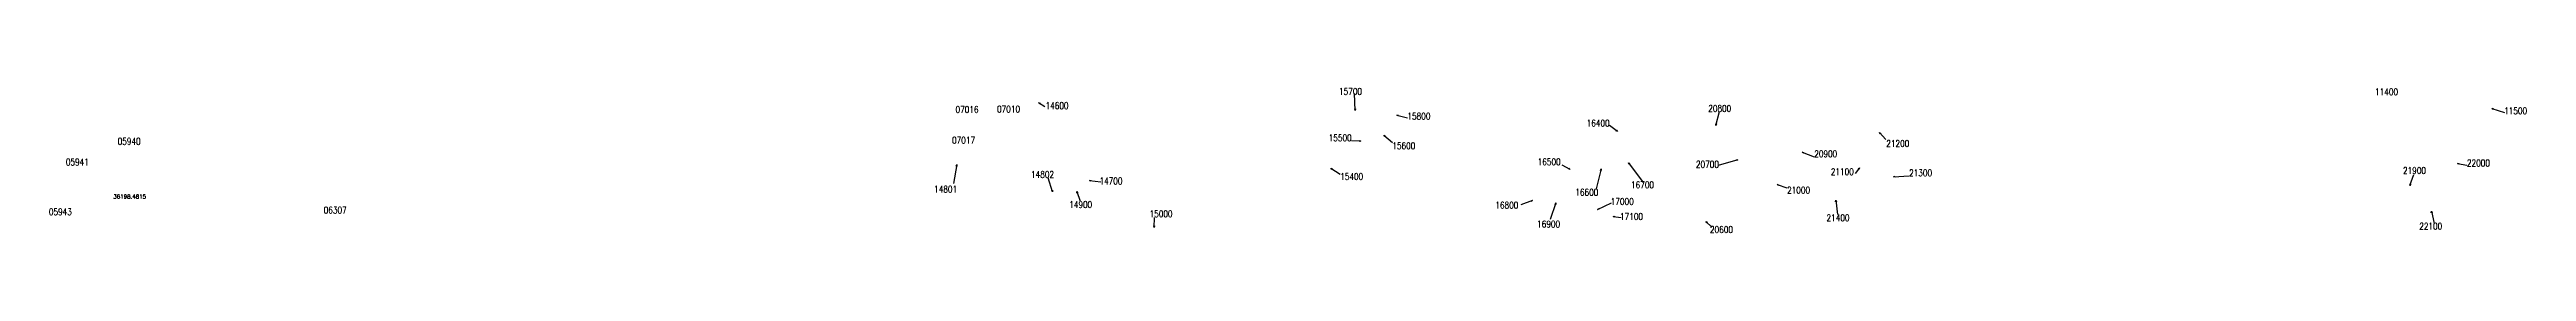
# Model space of a CAD drawing. Header units: metres. Extents: x 615852 to 659911, y 1301217 to 1325118.
# Drawn here: x 648859 to 656248, y 1315916 to 1316349 of the extents above; entities that cross this region are included whole.
import ezdxf
from ezdxf.enums import TextEntityAlignment as Align

# ---------------------------------------------------------------- set-up
doc = ezdxf.new("R2010")
doc.units = ezdxf.units.M
doc.layers.add('41', color=1, linetype='Continuous')
doc.styles.add('ROMANS', font='ROMANS', dxfattribs={"height": 0.2})

msp = doc.modelspace()

# ---------------------------------------------------------------- texts
at = {"layer": '41', "color": 7, "linetype": 'Continuous', "style": 'ROMANS', "width": 0.8}
for s, p in [('14600', (651864.92773, 1316296.50433)), ('15700', (652740.27873, 1316339.25033)), ('11400', (655831.03973, 1316337.67533)), ('07016', (651596.27973, 1316285.06433)), ('07010', (651720.20473, 1316286.36233)), ('15800', (652944.50173, 1316265.10733)), ('16400', (653479.06373, 1316244.13133)), ('20800', (653841.91473, 1316288.27533)), ('11500', (656216.23273, 1316281.12433)), ('07017', (651586.04073, 1316192.83933)), ('15500', (652709.55473, 1316200.00533)), ('15600', (652899.31973, 1316176.49733)), ('20900', (654157.99773, 1316152.20433)), ('21200', (654373.00673, 1316183.46333)), ('14802', (651821.63173, 1316090.78033)), ('14700', (652025.87773, 1316071.06433)), ('15400', (652743.89373, 1316084.27033)), ('16500', (653332.94473, 1316128.26933)), ('20700', (653805.16173, 1316120.94433)), ('21100', (654207.61473, 1316098.87833)), ('21300', (654441.00173, 1316095.20133)), ('21900', (655914.37073, 1316102.32833)), ('22000', (656105.20273, 1316124.89533)), ('14801', (651532.51773, 1316046.58033)), ('14900', (651935.58973, 1316000.34533)), ('16800', (653206.76673, 1315998.50133)), ('16600', (653445.27173, 1316037.20133)), ('17000', (653551.07473, 1316009.85733)), ('16700', (653611.39873, 1316059.30333)), ('21000', (654077.13973, 1316043.71533)), ('15000', (652175.20273, 1315972.76533)), ('16900', (653331.38673, 1315942.31733)), ('17100', (653578.61173, 1315964.90233)), ('20600', (653846.96773, 1315925.57133)), ('21400', (654194.75173, 1315960.96933)), ('22100', (655962.94673, 1315935.68333))]:
    msp.add_text(s, height=20, dxfattribs=at).set_placement(p, align=Align.MIDDLE)
for s, p in [('05940', (649096.87074, 1316189.7593)), ('05941', (648942.18974, 1316127.88831)), ('05943', (648891.56574, 1315978.8333)), ('06307', (649711.49574, 1315984.1403))]:
    msp.add_text(s, height=20, rotation=359.999961113, dxfattribs=at).set_placement(p, align=Align.MIDDLE)
at = {"layer": '41', "color": 120, "linetype": 'Continuous', "insert": (649049.5787, 1316030.57902), "char_height": 12, "width": 1.75, "attachment_point": 1, "rotation": 359.999961113, "style": 'ROMANS'}
msp.add_mtext('36198.4815', dxfattribs=at)

# ---------------------------------------------------------------- linework, layer by layer
at = {"layer": '41', "color": 7, "linetype": 'Continuous'}
for p, q in [((651809.90673, 1316305.56033), (651828.92873, 1316293.84933)), ((652754.39573, 1316281.67433), (652752.38973, 1316332.52633)), ((652878.10373, 1316268.29233), (652910.87073, 1316260.26333)), ((653536.84673, 1316219.36933), (653512.53773, 1316237.20733)), ((653830.17673, 1316237.20733), (653841.52073, 1316279.36833)), ((656145.10473, 1316288.06833), (656183.27073, 1316275.91733)), ((652771.11273, 1316190.67733), (652743.69673, 1316191.34633)), ((652839.31973, 1316208.07433), (652866.06773, 1316186.66233)), ((654087.67773, 1316157.07033), (654123.29373, 1316143.70633)), ((654318.07073, 1316216.09633), (654336.99273, 1316194.93633)), ((651566.03373, 1316120.35933), (651555.97873, 1316063.34833)), ((651851.66673, 1316038.29833), (651838.56773, 1316080.23833)), ((652681.50773, 1316109.04733), (652709.59273, 1316091.65033)), ((653395.85473, 1316105.85833), (653371.54573, 1316118.83133)), ((653488.22873, 1316107.48033), (653473.64373, 1316047.48133)), ((653569.25973, 1316125.31733), (653613.01573, 1316066.94033)), ((653896.23873, 1316134.79733), (653837.24973, 1316116.97833)), ((654259.08173, 1316110.29633), (654245.72473, 1316093.59033)), ((654360.36573, 1316083.56733), (654407.11173, 1316086.90833)), ((655900.49273, 1316057.19533), (655912.63573, 1316090.17733)), ((656042.74873, 1316123.15933), (656070.50673, 1316117.95133)), ((651923.70873, 1316039.60833), (651934.18773, 1316010.77433)), ((651961.69473, 1316072.37533), (651995.75073, 1316068.44333)), ((653283.38273, 1316012.43833), (653247.99673, 1315999.35433)), ((653353.38573, 1316005.51133), (653335.69273, 1315956.25433)), ((653476.88473, 1315985.86133), (653519.02073, 1316005.32033)), ((654013.10573, 1316060.18033), (654042.04373, 1316050.15633)), ((654187.84873, 1316013.40533), (654193.41373, 1315971.08533)), ((652154.24473, 1315932.13533), (652155.55473, 1315962.28033)), ((653523.88273, 1315964.78033), (653548.19173, 1315961.53733)), ((653800.51973, 1315949.92433), (653818.32773, 1315933.21933)), ((655964.68173, 1315980.81633), (655973.35573, 1315944.36333))]:
    msp.add_line(p, q, dxfattribs=at)
for points in [[(651813.50873, 1316301.87433), (651809.90673, 1316305.56033), (651814.81973, 1316304.00333)], [(652755.44773, 1316286.71933), (652754.39573, 1316281.67433), (652752.94973, 1316286.62133)], [(652882.66273, 1316265.88833), (652878.10373, 1316268.29233), (652883.25773, 1316268.31633)], [(653832.68273, 1316241.71133), (653830.17673, 1316237.20733), (653830.26873, 1316242.36033)], [(656149.48973, 1316285.36033), (656145.10473, 1316288.06833), (656150.24873, 1316287.74233)], [(652766.14473, 1316192.04933), (652771.11273, 1316190.67733), (652766.08373, 1316189.54933)], [(652842.44173, 1316203.97333), (652839.31973, 1316208.07433), (652844.00473, 1316205.92533)], [(653533.55473, 1316223.33533), (653536.84673, 1316219.36933), (653532.07573, 1316221.31933)], [(654091.91973, 1316154.14333), (654087.67773, 1316157.07033), (654092.79773, 1316156.48433)], [(654320.47173, 1316211.53633), (654318.07073, 1316216.09633), (654322.33573, 1316213.20233)], [(651563.93473, 1316115.65233), (651566.03373, 1316120.35933), (651566.39673, 1316115.21833)], [(652685.09973, 1316105.35133), (652681.50773, 1316109.04733), (652686.41673, 1316107.47733)], [(653392.03173, 1316109.31533), (653395.85473, 1316105.85833), (653390.85473, 1316107.10933)], [(653485.83273, 1316102.91733), (653488.22873, 1316107.48033), (653488.26273, 1316102.32633)], [(653571.25873, 1316120.56633), (653569.25973, 1316125.31733), (653573.25873, 1316122.06633)], [(653891.09073, 1316134.54833), (653896.23873, 1316134.79733), (653891.81373, 1316132.15533)], [(654254.98273, 1316107.17133), (654259.08173, 1316110.29633), (654256.93573, 1316105.61033)], [(654365.44173, 1316082.67733), (654360.36573, 1316083.56733), (654365.26373, 1316085.17033)], [(656047.43273, 1316121.00833), (656042.74873, 1316123.15933), (656047.89373, 1316123.46633)], [(651851.36973, 1316043.44333), (651851.66673, 1316038.29833), (651848.98273, 1316042.69833)], [(651924.24173, 1316034.48233), (651923.70873, 1316039.60833), (651926.59173, 1316035.33633)], [(651966.51873, 1316070.56033), (651961.69473, 1316072.37533), (651966.80473, 1316073.04333)], [(653278.25973, 1316011.87633), (653283.38273, 1316012.43833), (653279.12673, 1316009.53233)], [(653350.51873, 1316001.22833), (653353.38573, 1316005.51133), (653352.87173, 1316000.38333)], [(654017.42073, 1316057.36233), (654013.10573, 1316060.18033), (654018.23973, 1316059.72533)], [(654187.26173, 1316008.28533), (654187.84873, 1316013.40533), (654189.73973, 1316008.61133)], [(655903.39373, 1316061.45533), (655900.49273, 1316057.19533), (655901.04673, 1316062.31933)], [(652155.71073, 1315937.07633), (652154.24473, 1315932.13533), (652153.21273, 1315937.18533)], [(653481.94773, 1315986.82233), (653476.88473, 1315985.86133), (653480.89973, 1315989.09233)], [(653528.67373, 1315962.88033), (653523.88273, 1315964.78033), (653529.00373, 1315965.35833)], [(653803.31073, 1315945.59233), (653800.51973, 1315949.92433), (653805.02173, 1315947.41533)], [(655964.62273, 1315975.66233), (655964.68173, 1315980.81633), (655967.05473, 1315976.24133)]]:
    msp.add_lwpolyline(points, dxfattribs=at)

msp.set_redraw_order([(e.dxf.handle, doc.entitydb.next_handle()) for e in msp.query("TEXT MTEXT ATTDEF DIMENSION ARC_DIMENSION")])  # texts and dimensions are drawn at this point

doc.saveas('drawing.dxf')
